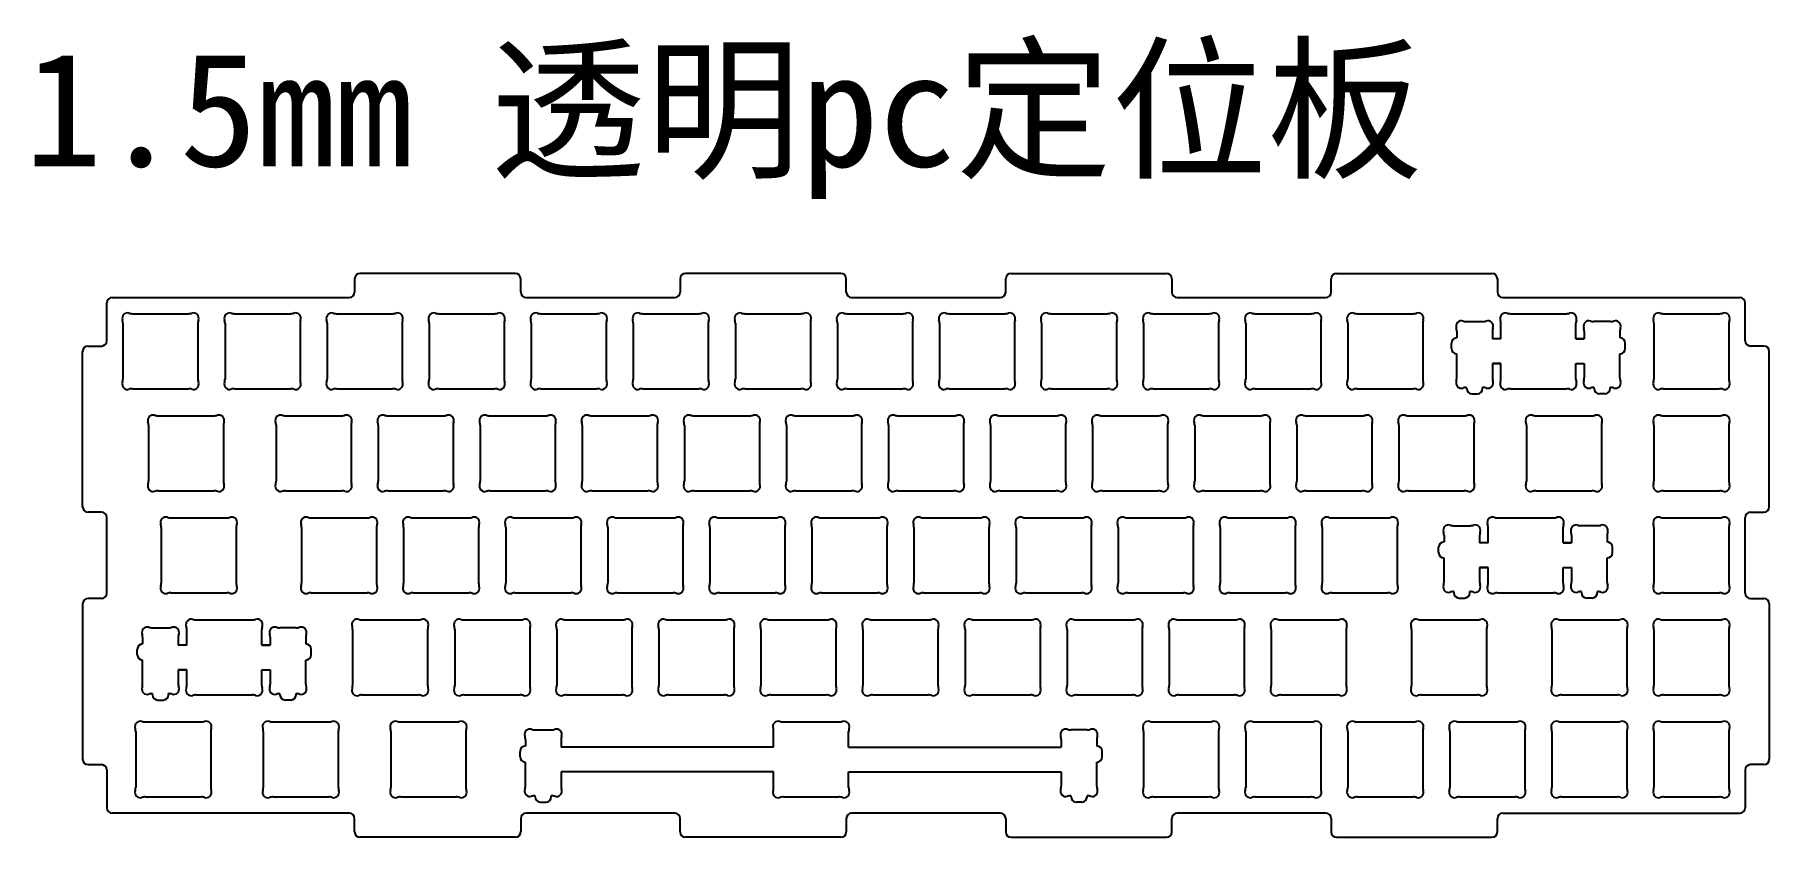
# Model space of a CAD drawing. Extents: x 221 to 545, y 115 to 264.
import ezdxf

# ---------------------------------------------------------------- set-up
doc = ezdxf.new("R2010")
doc.units = 0
doc.header["$MEASUREMENT"] = 0

msp = doc.modelspace()

# ---------------------------------------------------------------- texts
at = {"linetype": 'Continuous', "insert": (219.37, 261.13), "char_height": 21.278, "width": 322.2784, "attachment_point": 1}
msp.add_mtext('1.5mm {\\fSimSun|b0|i0|c134|p2;透明}pc{\\fSimSun|b0|i0|c134|p2;定位板}', dxfattribs=at)

# ---------------------------------------------------------------- blocks, each defined once
blk = doc.blocks.new('layout1')
at = {"linetype": 'Continuous'}
for p, q in [((1053.69, -328.39), (1053.69, -330.89)), ((1083.69, -327.39), (1054.69, -327.39)), ((1084.69, -330.89), (1084.69, -328.39)), ((1114.45, -328.39), (1114.45, -330.89)), ((1144.45, -327.39), (1115.45, -327.39)), ((1145.45, -330.89), (1145.45, -328.39)), ((1175.21, -330.89), (1175.21, -328.39)), ((1176.21, -327.39), (1205.21, -327.39)), ((1206.21, -328.39), (1206.21, -330.89)), ((1235.97, -330.89), (1235.97, -328.39)), ((1236.97, -327.39), (1265.97, -327.39)), ((1266.97, -328.39), (1266.97, -330.89)), ((1007.43, -339.95), (1007.43, -332.89)), ((1008.43, -331.89), (1052.69, -331.89)), ((1085.69, -331.89), (1113.45, -331.89)), ((1146.45, -331.89), (1174.21, -331.89)), ((1207.21, -331.89), (1234.97, -331.89)), ((1267.97, -331.89), (1312.23, -331.89)), ((1313.23, -339.95), (1313.23, -332.89)), ((1002.93, -370.95), (1002.93, -341.95)), ((1003.93, -340.95), (1006.43, -340.95)), ((1316.73, -340.95), (1314.23, -340.95)), ((1317.73, -370.95), (1317.73, -341.95)), ((1006.43, -371.95), (1003.93, -371.95)), ((1314.23, -371.95), (1316.73, -371.95)), ((1007.43, -387.08), (1007.43, -372.95)), ((1313.23, -387.08), (1313.23, -372.95)), ((1006.43, -388.08), (1003.93, -388.08)), ((1314.23, -388.08), (1316.73, -388.08)), ((1002.93, -389.08), (1002.93, -418.08)), ((1317.73, -389.08), (1317.73, -418.08)), ((1003.93, -419.08), (1006.43, -419.08)), ((1007.43, -420.08), (1007.43, -427.14)), ((1313.23, -420.08), (1313.23, -427.14)), ((1316.73, -419.08), (1314.23, -419.08)), ((1052.69, -428.14), (1008.43, -428.14)), ((1053.69, -431.64), (1053.69, -429.14)), ((1084.69, -429.14), (1084.69, -431.64)), ((1113.45, -428.14), (1085.69, -428.14)), ((1114.45, -431.64), (1114.45, -429.14)), ((1145.45, -429.14), (1145.45, -431.64)), ((1174.21, -428.14), (1146.45, -428.14)), ((1175.21, -429.14), (1175.21, -431.64)), ((1206.21, -431.64), (1206.21, -429.14)), ((1234.97, -428.14), (1207.21, -428.14)), ((1235.97, -429.14), (1235.97, -431.64)), ((1266.97, -431.64), (1266.97, -429.14)), ((1267.97, -428.14), (1312.23, -428.14)), ((1083.69, -432.64), (1054.69, -432.64)), ((1144.45, -432.64), (1115.45, -432.64)), ((1176.21, -432.64), (1205.21, -432.64)), ((1236.97, -432.64), (1265.97, -432.64))]:
    blk.add_line(p, q, dxfattribs=at)
for p, q in [((1010.45, -336.69), (1010.45, -347.13)), ((1012.23, -334.91), (1022.67, -334.91)), ((1024.45, -336.69), (1024.45, -347.13)), ((1029.5, -336.69), (1029.5, -347.13)), ((1031.28, -334.91), (1041.72, -334.91)), ((1043.5, -336.69), (1043.5, -347.13)), ((1048.55, -336.69), (1048.55, -347.13)), ((1050.33, -334.91), (1060.77, -334.91)), ((1062.55, -336.69), (1062.55, -347.13)), ((1067.6, -336.69), (1067.6, -347.13)), ((1069.38, -334.91), (1079.82, -334.91)), ((1081.6, -336.69), (1081.6, -347.13)), ((1086.65, -336.69), (1086.65, -347.13)), ((1088.43, -334.91), (1098.87, -334.91)), ((1100.65, -336.69), (1100.65, -347.13)), ((1105.7, -336.69), (1105.7, -347.13)), ((1107.48, -334.91), (1117.92, -334.91)), ((1119.7, -336.69), (1119.7, -347.13)), ((1124.75, -336.69), (1124.75, -347.13)), ((1126.53, -334.91), (1136.97, -334.91)), ((1138.75, -336.69), (1138.75, -347.13)), ((1143.8, -336.69), (1143.8, -347.13)), ((1145.58, -334.91), (1156.02, -334.91)), ((1157.8, -336.69), (1157.8, -347.13)), ((1162.85, -336.69), (1162.85, -347.13)), ((1164.63, -334.91), (1175.07, -334.91)), ((1176.85, -336.69), (1176.85, -347.13)), ((1181.9, -336.69), (1181.9, -347.13)), ((1183.68, -334.91), (1194.12, -334.91)), ((1195.9, -336.69), (1195.9, -347.13)), ((1200.95, -336.69), (1200.95, -347.13)), ((1202.73, -334.91), (1213.17, -334.91)), ((1214.95, -336.69), (1214.95, -347.13)), ((1220, -336.69), (1220, -347.13)), ((1221.78, -334.91), (1232.22, -334.91)), ((1234, -336.69), (1234, -347.13)), ((1239.05, -336.69), (1239.05, -347.13)), ((1240.83, -334.91), (1251.27, -334.91)), ((1253.05, -336.69), (1253.05, -347.13)), ((1261.18, -336.38), (1264.27, -336.38)), ((1267.63, -339.61), (1267.63, -336.69)), ((1269.41, -334.91), (1279.85, -334.91)), ((1281.63, -339.61), (1281.63, -336.69)), ((1288.07, -336.38), (1284.98, -336.38)), ((1296.2, -336.69), (1296.2, -347.13)), ((1296.2, -336.69), (1296.2, -347.13)), ((1297.98, -334.91), (1308.42, -334.91)), ((1297.98, -334.91), (1308.42, -334.91)), ((1310.2, -336.69), (1310.2, -347.13)), ((1310.2, -336.69), (1310.2, -347.13)), ((1259.4, -338.16), (1259.4, -339.41)), ((1266.05, -338.16), (1266.05, -339.61)), ((1267.63, -339.61), (1266.05, -339.61)), ((1281.63, -339.61), (1283.2, -339.61)), ((1283.2, -338.16), (1283.2, -339.61)), ((1289.85, -338.16), (1289.85, -339.41)), ((1258.4, -341.41), (1258.4, -340.41)), ((1259.4, -346.9), (1259.4, -342.41)), ((1289.85, -346.9), (1289.85, -342.41)), ((1290.85, -341.41), (1290.85, -340.41)), ((1267.63, -344.21), (1266.05, -344.21)), ((1266.05, -344.21), (1266.05, -346.9)), ((1267.63, -347.13), (1267.63, -344.21)), ((1281.63, -344.21), (1283.2, -344.21)), ((1281.63, -347.13), (1281.63, -344.21)), ((1283.2, -344.21), (1283.2, -346.9)), ((1012.23, -348.91), (1022.67, -348.91)), ((1031.28, -348.91), (1041.72, -348.91)), ((1050.33, -348.91), (1060.77, -348.91)), ((1069.38, -348.91), (1079.82, -348.91)), ((1088.43, -348.91), (1098.87, -348.91)), ((1107.48, -348.91), (1117.92, -348.91)), ((1126.53, -348.91), (1136.97, -348.91)), ((1145.58, -348.91), (1156.02, -348.91)), ((1164.63, -348.91), (1175.07, -348.91)), ((1183.68, -348.91), (1194.12, -348.91)), ((1202.73, -348.91), (1213.17, -348.91)), ((1221.78, -348.91), (1232.22, -348.91)), ((1240.83, -348.91), (1251.27, -348.91)), ((1261.18, -348.68), (1261.23, -348.68)), ((1261.23, -348.88), (1261.23, -348.68)), ((1264.23, -348.88), (1264.23, -348.68)), ((1264.27, -348.68), (1264.23, -348.68)), ((1269.41, -348.91), (1279.85, -348.91)), ((1284.98, -348.68), (1285.03, -348.68)), ((1285.03, -348.88), (1285.03, -348.68)), ((1288.03, -348.88), (1288.03, -348.68)), ((1288.07, -348.68), (1288.03, -348.68)), ((1297.98, -348.91), (1308.42, -348.91)), ((1297.98, -348.91), (1308.42, -348.91)), ((1262.23, -349.88), (1263.23, -349.88)), ((1287.03, -349.88), (1286.03, -349.88)), ((1015.22, -355.74), (1015.22, -366.18)), ((1017, -353.96), (1027.44, -353.96)), ((1029.22, -355.74), (1029.22, -366.18)), ((1039.03, -355.74), (1039.03, -366.18)), ((1040.81, -353.96), (1051.25, -353.96)), ((1053.03, -355.74), (1053.03, -366.18)), ((1058.08, -355.74), (1058.08, -366.18)), ((1059.86, -353.96), (1070.3, -353.96)), ((1072.08, -355.74), (1072.08, -366.18)), ((1077.13, -355.74), (1077.13, -366.18)), ((1078.91, -353.96), (1089.35, -353.96)), ((1091.13, -355.74), (1091.13, -366.18)), ((1096.18, -355.74), (1096.18, -366.18)), ((1097.96, -353.96), (1108.4, -353.96)), ((1110.18, -355.74), (1110.18, -366.18)), ((1115.23, -355.74), (1115.23, -366.18)), ((1117.01, -353.96), (1127.45, -353.96)), ((1129.23, -355.74), (1129.23, -366.18)), ((1134.28, -355.74), (1134.28, -366.18)), ((1136.06, -353.96), (1146.5, -353.96)), ((1148.28, -355.74), (1148.28, -366.18)), ((1153.33, -355.74), (1153.33, -366.18)), ((1155.11, -353.96), (1165.55, -353.96)), ((1167.33, -355.74), (1167.33, -366.18)), ((1172.38, -355.74), (1172.38, -366.18)), ((1174.16, -353.96), (1184.6, -353.96)), ((1186.38, -355.74), (1186.38, -366.18)), ((1191.43, -355.74), (1191.43, -366.18)), ((1193.21, -353.96), (1203.65, -353.96)), ((1205.43, -355.74), (1205.43, -366.18)), ((1210.48, -355.74), (1210.48, -366.18)), ((1212.26, -353.96), (1222.7, -353.96)), ((1224.48, -355.74), (1224.48, -366.18)), ((1229.53, -355.74), (1229.53, -366.18)), ((1231.31, -353.96), (1241.75, -353.96)), ((1243.53, -355.74), (1243.53, -366.18)), ((1248.58, -355.74), (1248.58, -366.18)), ((1248.58, -355.74), (1248.58, -366.18)), ((1250.36, -353.96), (1260.8, -353.96)), ((1250.36, -353.96), (1260.8, -353.96)), ((1262.58, -355.74), (1262.58, -366.18)), ((1262.58, -355.74), (1262.58, -366.18)), ((1272.39, -355.74), (1272.39, -366.18)), ((1272.39, -355.74), (1272.39, -366.18)), ((1274.17, -353.96), (1284.61, -353.96)), ((1274.17, -353.96), (1284.61, -353.96)), ((1286.39, -355.74), (1286.39, -366.18)), ((1286.39, -355.74), (1286.39, -366.18)), ((1296.2, -355.74), (1296.2, -366.18)), ((1296.2, -355.74), (1296.2, -366.18)), ((1297.98, -353.96), (1308.42, -353.96)), ((1297.98, -353.96), (1308.42, -353.96)), ((1310.2, -355.74), (1310.2, -366.18)), ((1310.2, -355.74), (1310.2, -366.18)), ((1017, -367.96), (1027.44, -367.96)), ((1040.81, -367.96), (1051.25, -367.96)), ((1059.86, -367.96), (1070.3, -367.96)), ((1078.91, -367.96), (1089.35, -367.96)), ((1097.96, -367.96), (1108.4, -367.96)), ((1117.01, -367.96), (1127.45, -367.96)), ((1136.06, -367.96), (1146.5, -367.96)), ((1155.11, -367.96), (1165.55, -367.96)), ((1174.16, -367.96), (1184.6, -367.96)), ((1193.21, -367.96), (1203.65, -367.96)), ((1212.26, -367.96), (1222.7, -367.96)), ((1231.31, -367.96), (1241.75, -367.96)), ((1250.36, -367.96), (1260.8, -367.96)), ((1250.36, -367.96), (1260.8, -367.96)), ((1274.17, -367.96), (1284.61, -367.96)), ((1274.17, -367.96), (1284.61, -367.96)), ((1297.98, -367.96), (1308.42, -367.96)), ((1297.98, -367.96), (1308.42, -367.96)), ((1017.6, -374.79), (1017.6, -385.23)), ((1019.38, -373.01), (1029.82, -373.01)), ((1031.6, -374.79), (1031.6, -385.23)), ((1043.79, -374.79), (1043.79, -385.23)), ((1045.57, -373.01), (1056.01, -373.01)), ((1057.79, -374.79), (1057.79, -385.23)), ((1062.84, -374.79), (1062.84, -385.23)), ((1064.62, -373.01), (1075.06, -373.01)), ((1076.84, -374.79), (1076.84, -385.23)), ((1081.89, -374.79), (1081.89, -385.23)), ((1083.67, -373.01), (1094.11, -373.01)), ((1095.89, -374.79), (1095.89, -385.23)), ((1100.94, -374.79), (1100.94, -385.23)), ((1102.72, -373.01), (1113.16, -373.01)), ((1114.94, -374.79), (1114.94, -385.23)), ((1119.99, -374.79), (1119.99, -385.23)), ((1121.77, -373.01), (1132.21, -373.01)), ((1133.99, -374.79), (1133.99, -385.23)), ((1139.04, -374.79), (1139.04, -385.23)), ((1140.82, -373.01), (1151.26, -373.01)), ((1153.04, -374.79), (1153.04, -385.23)), ((1158.09, -374.79), (1158.09, -385.23)), ((1159.87, -373.01), (1170.31, -373.01)), ((1172.09, -374.79), (1172.09, -385.23)), ((1177.14, -374.79), (1177.14, -385.23)), ((1178.92, -373.01), (1189.36, -373.01)), ((1191.14, -374.79), (1191.14, -385.23)), ((1196.19, -374.79), (1196.19, -385.23)), ((1197.97, -373.01), (1208.41, -373.01)), ((1210.19, -374.79), (1210.19, -385.23)), ((1215.24, -374.79), (1215.24, -385.23)), ((1217.02, -373.01), (1227.46, -373.01)), ((1229.24, -374.79), (1229.24, -385.23)), ((1234.29, -374.79), (1234.29, -385.23)), ((1236.07, -373.01), (1246.51, -373.01)), ((1248.29, -374.79), (1248.29, -385.23)), ((1258.8, -374.48), (1261.89, -374.48)), ((1265.25, -377.71), (1265.25, -374.79)), ((1267.03, -373.01), (1277.47, -373.01)), ((1279.25, -377.71), (1279.25, -374.79)), ((1285.69, -374.48), (1282.6, -374.48)), ((1296.2, -374.79), (1296.2, -385.23)), ((1297.98, -373.01), (1308.42, -373.01)), ((1310.2, -374.79), (1310.2, -385.23)), ((1256.02, -379.51), (1256.02, -378.51)), ((1257.02, -376.26), (1257.02, -377.51)), ((1263.67, -376.26), (1263.67, -377.71)), ((1265.25, -377.71), (1263.67, -377.71)), ((1279.25, -377.71), (1280.82, -377.71)), ((1280.82, -376.26), (1280.82, -377.71)), ((1287.47, -376.26), (1287.47, -377.51)), ((1288.47, -379.51), (1288.47, -378.51)), ((1257.02, -385), (1257.02, -380.51)), ((1287.47, -385), (1287.47, -380.51)), ((1265.25, -382.31), (1263.67, -382.31)), ((1263.67, -382.31), (1263.67, -385)), ((1265.25, -385.23), (1265.25, -382.31)), ((1279.25, -382.31), (1280.82, -382.31)), ((1279.25, -385.23), (1279.25, -382.31)), ((1280.82, -382.31), (1280.82, -385)), ((1019.38, -387.01), (1029.82, -387.01)), ((1045.57, -387.01), (1056.01, -387.01)), ((1064.62, -387.01), (1075.06, -387.01)), ((1083.67, -387.01), (1094.11, -387.01)), ((1102.72, -387.01), (1113.16, -387.01)), ((1121.77, -387.01), (1132.21, -387.01)), ((1140.82, -387.01), (1151.26, -387.01)), ((1159.87, -387.01), (1170.31, -387.01)), ((1178.92, -387.01), (1189.36, -387.01)), ((1197.97, -387.01), (1208.41, -387.01)), ((1217.02, -387.01), (1227.46, -387.01)), ((1236.07, -387.01), (1246.51, -387.01)), ((1258.8, -386.78), (1258.85, -386.78)), ((1258.85, -386.98), (1258.85, -386.78)), ((1259.85, -387.98), (1260.85, -387.98)), ((1261.85, -386.98), (1261.85, -386.78)), ((1261.89, -386.78), (1261.85, -386.78)), ((1267.03, -387.01), (1277.47, -387.01)), ((1282.6, -386.78), (1282.65, -386.78)), ((1282.65, -386.98), (1282.65, -386.78)), ((1284.65, -387.98), (1283.65, -387.98)), ((1285.65, -386.98), (1285.65, -386.78)), ((1285.69, -386.78), (1285.65, -386.78)), ((1297.98, -387.01), (1308.42, -387.01)), ((1015.91, -393.53), (1019, -393.53)), ((1022.36, -396.76), (1022.36, -393.84)), ((1024.14, -392.06), (1034.58, -392.06)), ((1036.36, -396.76), (1036.36, -393.84)), ((1042.8, -393.53), (1039.71, -393.53)), ((1053.32, -393.84), (1053.32, -404.28)), ((1055.1, -392.06), (1065.54, -392.06)), ((1067.32, -393.84), (1067.32, -404.28)), ((1072.37, -393.84), (1072.37, -404.28)), ((1074.15, -392.06), (1084.59, -392.06)), ((1086.37, -393.84), (1086.37, -404.28)), ((1091.42, -393.84), (1091.42, -404.28)), ((1093.2, -392.06), (1103.64, -392.06)), ((1105.42, -393.84), (1105.42, -404.28)), ((1110.47, -393.84), (1110.47, -404.28)), ((1112.25, -392.06), (1122.69, -392.06)), ((1124.47, -393.84), (1124.47, -404.28)), ((1129.52, -393.84), (1129.52, -404.28)), ((1131.3, -392.06), (1141.74, -392.06)), ((1143.52, -393.84), (1143.52, -404.28)), ((1148.57, -393.84), (1148.57, -404.28)), ((1150.35, -392.06), (1160.79, -392.06)), ((1162.57, -393.84), (1162.57, -404.28)), ((1167.62, -393.84), (1167.62, -404.28)), ((1169.4, -392.06), (1179.84, -392.06)), ((1181.62, -393.84), (1181.62, -404.28)), ((1186.67, -393.84), (1186.67, -404.28)), ((1188.45, -392.06), (1198.89, -392.06)), ((1200.67, -393.84), (1200.67, -404.28)), ((1205.72, -393.84), (1205.72, -404.28)), ((1207.5, -392.06), (1217.94, -392.06)), ((1219.72, -393.84), (1219.72, -404.28)), ((1224.77, -393.84), (1224.77, -404.28)), ((1226.55, -392.06), (1236.99, -392.06)), ((1238.77, -393.84), (1238.77, -404.28)), ((1250.96, -393.84), (1250.96, -404.28)), ((1252.74, -392.06), (1263.18, -392.06)), ((1264.96, -393.84), (1264.96, -404.28)), ((1277.15, -393.84), (1277.15, -404.28)), ((1278.93, -392.06), (1289.37, -392.06)), ((1291.15, -393.84), (1291.15, -404.28)), ((1296.2, -393.84), (1296.2, -404.28)), ((1297.98, -392.06), (1308.42, -392.06)), ((1310.2, -393.84), (1310.2, -404.28)), ((1013.13, -398.56), (1013.13, -397.56)), ((1014.13, -395.31), (1014.13, -396.56)), ((1020.78, -395.31), (1020.78, -396.76)), ((1022.36, -396.76), (1020.78, -396.76)), ((1036.36, -396.76), (1037.93, -396.76)), ((1037.93, -395.31), (1037.93, -396.76)), ((1044.58, -395.31), (1044.58, -396.56)), ((1045.58, -398.56), (1045.58, -397.56)), ((1014.13, -404.05), (1014.13, -399.56)), ((1022.36, -401.36), (1020.78, -401.36)), ((1020.78, -401.36), (1020.78, -404.05)), ((1022.36, -404.28), (1022.36, -401.36)), ((1036.36, -401.36), (1037.93, -401.36)), ((1036.36, -404.28), (1036.36, -401.36)), ((1037.93, -401.36), (1037.93, -404.05)), ((1044.58, -404.05), (1044.58, -399.56)), ((1015.91, -405.83), (1015.96, -405.83)), ((1015.96, -406.03), (1015.96, -405.83)), ((1016.96, -407.03), (1017.96, -407.03)), ((1018.96, -406.03), (1018.96, -405.83)), ((1019, -405.83), (1018.96, -405.83)), ((1024.14, -406.06), (1034.58, -406.06)), ((1039.71, -405.83), (1039.76, -405.83)), ((1039.76, -406.03), (1039.76, -405.83)), ((1041.76, -407.03), (1040.76, -407.03)), ((1042.76, -406.03), (1042.76, -405.83)), ((1042.8, -405.83), (1042.76, -405.83)), ((1055.1, -406.06), (1065.54, -406.06)), ((1074.15, -406.06), (1084.59, -406.06)), ((1093.2, -406.06), (1103.64, -406.06)), ((1112.25, -406.06), (1122.69, -406.06)), ((1131.3, -406.06), (1141.74, -406.06)), ((1150.35, -406.06), (1160.79, -406.06)), ((1169.4, -406.06), (1179.84, -406.06)), ((1188.45, -406.06), (1198.89, -406.06)), ((1207.5, -406.06), (1217.94, -406.06)), ((1226.55, -406.06), (1236.99, -406.06)), ((1252.74, -406.06), (1263.18, -406.06)), ((1278.93, -406.06), (1289.37, -406.06)), ((1297.98, -406.06), (1308.42, -406.06)), ((1014.61, -411.11), (1025.06, -411.11)), ((1038.43, -411.11), (1048.87, -411.11)), ((1062.24, -411.11), (1072.68, -411.11)), ((1133.68, -411.11), (1144.12, -411.11)), ((1202.73, -411.11), (1213.17, -411.11)), ((1221.78, -411.11), (1232.22, -411.11)), ((1240.83, -411.11), (1251.27, -411.11)), ((1259.88, -411.11), (1270.32, -411.11)), ((1278.93, -411.11), (1289.37, -411.11)), ((1297.98, -411.11), (1308.42, -411.11)), ((1012.83, -412.89), (1012.83, -423.33)), ((1026.83, -412.89), (1026.83, -423.33)), ((1036.65, -412.89), (1036.65, -423.33)), ((1050.65, -412.89), (1050.65, -423.33)), ((1060.46, -412.89), (1060.46, -423.33)), ((1074.46, -412.89), (1074.46, -423.33)), ((1085.57, -414.36), (1085.57, -415.61)), ((1087.35, -412.58), (1090.44, -412.58)), ((1092.22, -414.36), (1092.22, -415.81)), ((1131.9, -415.81), (1131.9, -412.89)), ((1145.9, -415.81), (1145.9, -412.89)), ((1185.57, -414.36), (1185.57, -415.81)), ((1190.44, -412.58), (1187.35, -412.58)), ((1192.22, -414.36), (1192.22, -415.61)), ((1200.95, -412.89), (1200.95, -423.33)), ((1214.95, -412.89), (1214.95, -423.33)), ((1220, -412.89), (1220, -423.33)), ((1234, -412.89), (1234, -423.33)), ((1239.05, -412.89), (1239.05, -423.33)), ((1253.05, -412.89), (1253.05, -423.33)), ((1258.1, -412.89), (1258.1, -423.33)), ((1272.1, -412.89), (1272.1, -423.33)), ((1277.15, -412.89), (1277.15, -423.33)), ((1291.15, -412.89), (1291.15, -423.33)), ((1296.2, -412.89), (1296.2, -423.33)), ((1310.2, -412.89), (1310.2, -423.33)), ((1084.57, -417.61), (1084.57, -416.61)), ((1131.9, -415.81), (1092.22, -415.81)), ((1145.9, -415.81), (1185.57, -415.81)), ((1193.22, -417.61), (1193.22, -416.61)), ((1085.57, -423.1), (1085.57, -418.61)), ((1131.9, -420.41), (1092.22, -420.41)), ((1092.22, -420.41), (1092.22, -423.1)), ((1131.9, -423.33), (1131.9, -420.41)), ((1145.9, -420.41), (1185.57, -420.41)), ((1145.9, -423.33), (1145.9, -420.41)), ((1185.57, -420.41), (1185.57, -423.1)), ((1192.22, -423.1), (1192.22, -418.61)), ((1014.61, -425.11), (1025.06, -425.11)), ((1038.43, -425.11), (1048.87, -425.11)), ((1062.24, -425.11), (1072.68, -425.11)), ((1087.35, -424.88), (1087.4, -424.88)), ((1087.4, -425.08), (1087.4, -424.88)), ((1088.4, -426.08), (1089.4, -426.08)), ((1090.4, -425.08), (1090.4, -424.88)), ((1090.44, -424.88), (1090.4, -424.88)), ((1133.68, -425.11), (1144.12, -425.11)), ((1187.35, -424.88), (1187.4, -424.88)), ((1187.4, -425.08), (1187.4, -424.88)), ((1189.4, -426.08), (1188.4, -426.08)), ((1190.4, -425.08), (1190.4, -424.88)), ((1190.44, -424.88), (1190.4, -424.88)), ((1202.73, -425.11), (1213.17, -425.11)), ((1221.78, -425.11), (1232.22, -425.11)), ((1240.83, -425.11), (1251.27, -425.11)), ((1259.88, -425.11), (1270.32, -425.11)), ((1278.93, -425.11), (1289.37, -425.11)), ((1297.98, -425.11), (1308.42, -425.11))]:
    blk.add_line(p, q)
at = {"color": 0}
for p, q in [((1267.63, -339.61), (1266.1, -339.61)), ((1283.15, -339.61), (1281.63, -339.61)), ((1266.1, -344.21), (1267.63, -344.21)), ((1281.63, -344.21), (1283.15, -344.21)), ((1265.25, -377.71), (1263.72, -377.71)), ((1280.77, -377.71), (1279.25, -377.71)), ((1263.72, -382.31), (1265.25, -382.31)), ((1279.25, -382.31), (1280.77, -382.31)), ((1022.36, -396.76), (1020.83, -396.76)), ((1037.88, -396.76), (1036.36, -396.76)), ((1020.83, -401.36), (1022.36, -401.36)), ((1036.36, -401.36), (1037.88, -401.36))]:
    blk.add_line(p, q, dxfattribs=at)
at = {"linetype": 'Continuous'}
for centre, start, end in [((1054.69, -328.39), 90, 180), ((1083.69, -328.39), 0, 90), ((1115.45, -328.39), 90, 180), ((1144.45, -328.39), 0, 90), ((1176.21, -328.39), 90, 180), ((1205.21, -328.39), 0, 90), ((1236.97, -328.39), 90, 180), ((1265.97, -328.39), 0, 90), ((1052.69, -330.89), 270, 0), ((1085.69, -330.89), 180, 270), ((1113.45, -330.89), 270, 0), ((1146.45, -330.89), 180, 270), ((1174.21, -330.89), 270, 0), ((1207.21, -330.89), 180, 270), ((1234.97, -330.89), 270, 0), ((1267.97, -330.89), 180, 270), ((1003.93, -341.95), 90, 180), ((1006.43, -339.95), 270, 0), ((1314.23, -339.95), 180, 270), ((1316.73, -341.95), 0, 90), ((1003.93, -370.95), 180, 270), ((1006.43, -372.95), 0, 90), ((1314.23, -372.95), 90, 180), ((1316.73, -370.95), 270, 0), ((1003.93, -389.08), 90, 180), ((1006.43, -387.08), 270, 0), ((1314.23, -387.08), 180, 270), ((1316.73, -389.08), 0, 90), ((1003.93, -418.08), 180, 270), ((1006.43, -420.08), 0, 90), ((1314.23, -420.08), 90, 180), ((1316.73, -418.08), 270, 0), ((1008.43, -427.14), 180, 270), ((1052.69, -429.14), 0, 90), ((1085.69, -429.14), 90, 180), ((1113.45, -429.14), 0, 90), ((1146.45, -429.14), 90, 180), ((1174.21, -429.14), 0, 90), ((1207.21, -429.14), 90, 180), ((1234.97, -429.14), 0, 90), ((1267.97, -429.14), 90, 180), ((1054.69, -431.64), 180, 270), ((1083.69, -431.64), 270, 0), ((1115.45, -431.64), 180, 270), ((1144.45, -431.64), 270, 0), ((1176.21, -431.64), 180, 270), ((1205.21, -431.64), 270, 0), ((1236.97, -431.64), 180, 270), ((1265.97, -431.64), 270, 0)]:
    blk.add_arc(centre, 1, start, end, dxfattribs=at)
at = {"color": 0}
for centre, start, end in [((1008.43, -332.89), 90, 180), ((1312.23, -332.89), 0, 90), ((1008.43, -427.14), 180, 270), ((1312.23, -427.14), 270, 0)]:
    blk.add_arc(centre, 1, start, end, dxfattribs=at)
for centre, radius, start, end in [((1011.31, -335.77), 1, 72.0237, 197.9763), ((1008.45, -336.69), 2, 0, 17.9763), ((1012.23, -332.91), 2, 252.0237, 270), ((1022.67, -332.91), 2, 270, 287.9763), ((1023.6, -335.77), 1, 342.0237, 107.9763), ((1026.45, -336.69), 2, 162.0237, 180), ((1030.36, -335.77), 1, 72.0237, 197.9763), ((1027.5, -336.69), 2, 0, 17.9763), ((1031.28, -332.91), 2, 252.0237, 270), ((1041.72, -332.91), 2, 270, 287.9763), ((1042.65, -335.77), 1, 342.0237, 107.9763), ((1045.5, -336.69), 2, 162.0237, 180), ((1049.41, -335.77), 1, 72.0237, 197.9763), ((1046.55, -336.69), 2, 0, 17.9763), ((1050.33, -332.91), 2, 252.0237, 270), ((1060.77, -332.91), 2, 270, 287.9763), ((1061.7, -335.77), 1, 342.0237, 107.9763), ((1064.55, -336.69), 2, 162.0237, 180), ((1068.46, -335.77), 1, 72.0237, 197.9763), ((1065.6, -336.69), 2, 0, 17.9763), ((1069.38, -332.91), 2, 252.0237, 270), ((1079.82, -332.91), 2, 270, 287.9763), ((1080.75, -335.77), 1, 342.0237, 107.9763), ((1083.6, -336.69), 2, 162.0237, 180), ((1087.51, -335.77), 1, 72.0237, 197.9763), ((1084.65, -336.69), 2, 0, 17.9763), ((1088.43, -332.91), 2, 252.0237, 270), ((1098.87, -332.91), 2, 270, 287.9763), ((1099.8, -335.77), 1, 342.0237, 107.9763), ((1102.65, -336.69), 2, 162.0237, 180), ((1106.56, -335.77), 1, 72.0237, 197.9763), ((1103.7, -336.69), 2, 0, 17.9763), ((1107.48, -332.91), 2, 252.0237, 270), ((1117.92, -332.91), 2, 270, 287.9763), ((1118.85, -335.77), 1, 342.0237, 107.9763), ((1121.7, -336.69), 2, 162.0237, 180), ((1125.61, -335.77), 1, 72.0237, 197.9763), ((1122.75, -336.69), 2, 0, 17.9763), ((1126.53, -332.91), 2, 252.0237, 270), ((1136.97, -332.91), 2, 270, 287.9763), ((1137.9, -335.77), 1, 342.0237, 107.9763), ((1140.75, -336.69), 2, 162.0237, 180), ((1144.66, -335.77), 1, 72.0237, 197.9763), ((1141.8, -336.69), 2, 0, 17.9763), ((1145.58, -332.91), 2, 252.0237, 270), ((1156.02, -332.91), 2, 270, 287.9763), ((1156.95, -335.77), 1, 342.0237, 107.9763), ((1159.8, -336.69), 2, 162.0237, 180), ((1163.71, -335.77), 1, 72.0237, 197.9763), ((1160.85, -336.69), 2, 0, 17.9763), ((1164.63, -332.91), 2, 252.0237, 270), ((1175.07, -332.91), 2, 270, 287.9763), ((1176, -335.77), 1, 342.0237, 107.9763), ((1178.85, -336.69), 2, 162.0237, 180), ((1182.76, -335.77), 1, 72.0237, 197.9763), ((1179.9, -336.69), 2, 0, 17.9763), ((1183.68, -332.91), 2, 252.0237, 270), ((1194.12, -332.91), 2, 270, 287.9763), ((1195.05, -335.77), 1, 342.0237, 107.9763), ((1197.9, -336.69), 2, 162.0237, 180), ((1201.81, -335.77), 1, 72.0237, 197.9763), ((1198.95, -336.69), 2, 0, 17.9763), ((1202.73, -332.91), 2, 252.0237, 270), ((1213.17, -332.91), 2, 270, 287.9763), ((1214.1, -335.77), 1, 342.0237, 107.9763), ((1216.95, -336.69), 2, 162.0237, 180), ((1220.86, -335.77), 1, 72.0237, 197.9763), ((1218, -336.69), 2, 0, 17.9763), ((1221.78, -332.91), 2, 252.0237, 270), ((1232.22, -332.91), 2, 270, 287.9763), ((1233.15, -335.77), 1, 342.0237, 107.9763), ((1236, -336.69), 2, 162.0237, 180), ((1239.91, -335.77), 1, 72.0237, 197.9763), ((1237.05, -336.69), 2, 0, 17.9763), ((1240.83, -332.91), 2, 252.0237, 270), ((1251.27, -332.91), 2, 270, 287.9763), ((1252.2, -335.77), 1, 342.0237, 107.9763), ((1255.05, -336.69), 2, 162.0237, 180), ((1260.26, -337.24), 1, 72.0237, 197.9763), ((1261.18, -334.38), 2, 252.0237, 270), ((1264.27, -334.38), 2, 270, 287.9763), ((1265.2, -337.24), 1, 342.0237, 107.9763), ((1268.48, -335.77), 1, 72.0237, 197.9763), ((1265.63, -336.69), 2, 0, 17.9763), ((1269.41, -332.91), 2, 252.0237, 270), ((1279.85, -332.91), 2, 270, 287.9763), ((1280.77, -335.77), 1, 342.0237, 107.9763), ((1283.63, -336.69), 2, 162.0237, 180), ((1284.06, -337.24), 1, 72.0237, 197.9763), ((1284.98, -334.38), 2, 252.0237, 270), ((1288.07, -334.38), 2, 270, 287.9763), ((1289, -337.24), 1, 342.0237, 107.9763), ((1297.06, -335.77), 1, 72.0237, 197.9763), ((1297.06, -335.77), 1, 72.0237, 197.9763), ((1294.2, -336.69), 2, 0, 17.9763), ((1294.2, -336.69), 2, 0, 17.9763), ((1297.98, -332.91), 2, 252.0237, 270), ((1297.98, -332.91), 2, 252.0237, 270), ((1308.42, -332.91), 2, 270, 287.9763), ((1308.42, -332.91), 2, 270, 287.9763), ((1309.35, -335.77), 1, 342.0237, 107.9763), ((1309.35, -335.77), 1, 342.0237, 107.9763), ((1312.2, -336.69), 2, 162.0237, 180), ((1312.2, -336.69), 2, 162.0237, 180), ((1259.4, -340.41), 1, 90, 180), ((1257.4, -338.16), 2, 0, 17.9763), ((1268.05, -338.16), 2, 162.0237, 180), ((1281.2, -338.16), 2, 0, 17.9763), ((1291.85, -338.16), 2, 162.0237, 180), ((1289.85, -340.41), 1, 0, 90), ((1259.4, -341.41), 1, 180, 270), ((1289.85, -341.41), 1, 270, 0), ((1011.31, -348.06), 1, 162.0237, 287.9763), ((1008.45, -347.13), 2, 342.0237, 0), ((1012.23, -350.91), 2, 90, 107.9763), ((1022.67, -350.91), 2, 72.0237, 90), ((1023.6, -348.06), 1, 252.0237, 17.9763), ((1026.45, -347.13), 2, 180, 197.9763), ((1030.36, -348.06), 1, 162.0237, 287.9763), ((1027.5, -347.13), 2, 342.0237, 0), ((1031.28, -350.91), 2, 90, 107.9763), ((1041.72, -350.91), 2, 72.0237, 90), ((1042.65, -348.06), 1, 252.0237, 17.9763), ((1045.5, -347.13), 2, 180, 197.9763), ((1049.41, -348.06), 1, 162.0237, 287.9763), ((1046.55, -347.13), 2, 342.0237, 0), ((1050.33, -350.91), 2, 90, 107.9763), ((1060.77, -350.91), 2, 72.0237, 90), ((1061.7, -348.06), 1, 252.0237, 17.9763), ((1064.55, -347.13), 2, 180, 197.9763), ((1068.46, -348.06), 1, 162.0237, 287.9763), ((1065.6, -347.13), 2, 342.0237, 0), ((1069.38, -350.91), 2, 90, 107.9763), ((1079.82, -350.91), 2, 72.0237, 90), ((1080.75, -348.06), 1, 252.0237, 17.9763), ((1083.6, -347.13), 2, 180, 197.9763), ((1087.51, -348.06), 1, 162.0237, 287.9763), ((1084.65, -347.13), 2, 342.0237, 0), ((1088.43, -350.91), 2, 90, 107.9763), ((1098.87, -350.91), 2, 72.0237, 90), ((1099.8, -348.06), 1, 252.0237, 17.9763), ((1102.65, -347.13), 2, 180, 197.9763), ((1106.56, -348.06), 1, 162.0237, 287.9763), ((1103.7, -347.13), 2, 342.0237, 0), ((1107.48, -350.91), 2, 90, 107.9763), ((1117.92, -350.91), 2, 72.0237, 90), ((1118.85, -348.06), 1, 252.0237, 17.9763), ((1121.7, -347.13), 2, 180, 197.9763), ((1125.61, -348.06), 1, 162.0237, 287.9763), ((1122.75, -347.13), 2, 342.0237, 0), ((1126.53, -350.91), 2, 90, 107.9763), ((1136.97, -350.91), 2, 72.0237, 90), ((1137.9, -348.06), 1, 252.0237, 17.9763), ((1140.75, -347.13), 2, 180, 197.9763), ((1144.66, -348.06), 1, 162.0237, 287.9763), ((1141.8, -347.13), 2, 342.0237, 0), ((1145.58, -350.91), 2, 90, 107.9763), ((1156.02, -350.91), 2, 72.0237, 90), ((1156.95, -348.06), 1, 252.0237, 17.9763), ((1159.8, -347.13), 2, 180, 197.9763), ((1163.71, -348.06), 1, 162.0237, 287.9763), ((1160.85, -347.13), 2, 342.0237, 0), ((1164.63, -350.91), 2, 90, 107.9763), ((1175.07, -350.91), 2, 72.0237, 90), ((1176, -348.06), 1, 252.0237, 17.9763), ((1178.85, -347.13), 2, 180, 197.9763), ((1182.76, -348.06), 1, 162.0237, 287.9763), ((1179.9, -347.13), 2, 342.0237, 0), ((1183.68, -350.91), 2, 90, 107.9763), ((1194.12, -350.91), 2, 72.0237, 90), ((1195.05, -348.06), 1, 252.0237, 17.9763), ((1197.9, -347.13), 2, 180, 197.9763), ((1201.81, -348.06), 1, 162.0237, 287.9763), ((1198.95, -347.13), 2, 342.0237, 0), ((1202.73, -350.91), 2, 90, 107.9763), ((1213.17, -350.91), 2, 72.0237, 90), ((1214.1, -348.06), 1, 252.0237, 17.9763), ((1216.95, -347.13), 2, 180, 197.9763), ((1220.86, -348.06), 1, 162.0237, 287.9763), ((1218, -347.13), 2, 342.0237, 0), ((1221.78, -350.91), 2, 90, 107.9763), ((1232.22, -350.91), 2, 72.0237, 90), ((1233.15, -348.06), 1, 252.0237, 17.9763), ((1236, -347.13), 2, 180, 197.9763), ((1239.91, -348.06), 1, 162.0237, 287.9763), ((1237.05, -347.13), 2, 342.0237, 0), ((1240.83, -350.91), 2, 90, 107.9763), ((1251.27, -350.91), 2, 72.0237, 90), ((1252.2, -348.06), 1, 252.0237, 17.9763), ((1255.05, -347.13), 2, 180, 197.9763), ((1260.26, -347.83), 1, 162.0237, 287.9763), ((1257.4, -346.9), 2, 342.0237, 0), ((1261.18, -350.68), 2, 90, 107.9763), ((1262.23, -348.88), 1, 180, 270), ((1263.23, -348.88), 1, 270, 0), ((1264.27, -350.68), 2, 72.0237, 90), ((1265.2, -347.83), 1, 252.0237, 17.9763), ((1268.05, -346.9), 2, 180, 197.9763), ((1268.48, -348.06), 1, 162.0237, 287.9763), ((1265.63, -347.13), 2, 342.0237, 0), ((1269.41, -350.91), 2, 90, 107.9763), ((1279.85, -350.91), 2, 72.0237, 90), ((1280.77, -348.06), 1, 252.0237, 17.9763), ((1283.63, -347.13), 2, 180, 197.9763), ((1284.06, -347.83), 1, 162.0237, 287.9763), ((1281.2, -346.9), 2, 342.0237, 0), ((1284.98, -350.68), 2, 90, 107.9763), ((1286.03, -348.88), 1, 180, 270), ((1287.03, -348.88), 1, 270, 0), ((1288.07, -350.68), 2, 72.0237, 90), ((1289, -347.83), 1, 252.0237, 17.9763), ((1291.85, -346.9), 2, 180, 197.9763), ((1297.06, -348.06), 1, 162.0237, 287.9763), ((1297.06, -348.06), 1, 162.0237, 287.9763), ((1294.2, -347.13), 2, 342.0237, 0), ((1294.2, -347.13), 2, 342.0237, 0), ((1297.98, -350.91), 2, 90, 107.9763), ((1297.98, -350.91), 2, 90, 107.9763), ((1308.42, -350.91), 2, 72.0237, 90), ((1308.42, -350.91), 2, 72.0237, 90), ((1309.35, -348.06), 1, 252.0237, 17.9763), ((1309.35, -348.06), 1, 252.0237, 17.9763), ((1312.2, -347.13), 2, 180, 197.9763), ((1312.2, -347.13), 2, 180, 197.9763), ((1016.07, -354.82), 1, 72.0237, 197.9763), ((1013.22, -355.74), 2, 0, 17.9763), ((1017, -351.96), 2, 252.0237, 270), ((1027.44, -351.96), 2, 270, 287.9763), ((1028.36, -354.82), 1, 342.0237, 107.9763), ((1031.22, -355.74), 2, 162.0237, 180), ((1039.88, -354.82), 1, 72.0237, 197.9763), ((1037.03, -355.74), 2, 0, 17.9763), ((1040.81, -351.96), 2, 252.0237, 270), ((1051.25, -351.96), 2, 270, 287.9763), ((1052.17, -354.82), 1, 342.0237, 107.9763), ((1055.03, -355.74), 2, 162.0237, 180), ((1058.93, -354.82), 1, 72.0237, 197.9763), ((1056.08, -355.74), 2, 0, 17.9763), ((1059.86, -351.96), 2, 252.0237, 270), ((1070.3, -351.96), 2, 270, 287.9763), ((1071.22, -354.82), 1, 342.0237, 107.9763), ((1074.08, -355.74), 2, 162.0237, 180), ((1077.98, -354.82), 1, 72.0237, 197.9763), ((1075.13, -355.74), 2, 0, 17.9763), ((1078.91, -351.96), 2, 252.0237, 270), ((1089.35, -351.96), 2, 270, 287.9763), ((1090.27, -354.82), 1, 342.0237, 107.9763), ((1093.13, -355.74), 2, 162.0237, 180), ((1097.03, -354.82), 1, 72.0237, 197.9763), ((1094.18, -355.74), 2, 0, 17.9763), ((1097.96, -351.96), 2, 252.0237, 270), ((1108.4, -351.96), 2, 270, 287.9763), ((1109.32, -354.82), 1, 342.0237, 107.9763), ((1112.18, -355.74), 2, 162.0237, 180), ((1116.08, -354.82), 1, 72.0237, 197.9763), ((1113.23, -355.74), 2, 0, 17.9763), ((1117.01, -351.96), 2, 252.0237, 270), ((1127.45, -351.96), 2, 270, 287.9763), ((1128.38, -354.82), 1, 342.0237, 107.9763), ((1131.23, -355.74), 2, 162.0237, 180), ((1135.13, -354.82), 1, 72.0237, 197.9763), ((1132.28, -355.74), 2, 0, 17.9763), ((1136.06, -351.96), 2, 252.0237, 270), ((1146.5, -351.96), 2, 270, 287.9763), ((1147.43, -354.82), 1, 342.0237, 107.9763), ((1150.28, -355.74), 2, 162.0237, 180), ((1154.18, -354.82), 1, 72.0237, 197.9763), ((1151.33, -355.74), 2, 0, 17.9763), ((1155.11, -351.96), 2, 252.0237, 270), ((1165.55, -351.96), 2, 270, 287.9763), ((1166.48, -354.82), 1, 342.0237, 107.9763), ((1169.33, -355.74), 2, 162.0237, 180), ((1173.23, -354.82), 1, 72.0237, 197.9763), ((1170.38, -355.74), 2, 0, 17.9763), ((1174.16, -351.96), 2, 252.0237, 270), ((1184.6, -351.96), 2, 270, 287.9763), ((1185.53, -354.82), 1, 342.0237, 107.9763), ((1188.38, -355.74), 2, 162.0237, 180), ((1192.28, -354.82), 1, 72.0237, 197.9763), ((1189.43, -355.74), 2, 0, 17.9763), ((1193.21, -351.96), 2, 252.0237, 270), ((1203.65, -351.96), 2, 270, 287.9763), ((1204.58, -354.82), 1, 342.0237, 107.9763), ((1207.43, -355.74), 2, 162.0237, 180), ((1211.33, -354.82), 1, 72.0237, 197.9763), ((1208.48, -355.74), 2, 0, 17.9763), ((1212.26, -351.96), 2, 252.0237, 270), ((1222.7, -351.96), 2, 270, 287.9763), ((1223.63, -354.82), 1, 342.0237, 107.9763), ((1226.48, -355.74), 2, 162.0237, 180), ((1230.38, -354.82), 1, 72.0237, 197.9763), ((1227.53, -355.74), 2, 0, 17.9763), ((1231.31, -351.96), 2, 252.0237, 270), ((1241.75, -351.96), 2, 270, 287.9763), ((1242.68, -354.82), 1, 342.0237, 107.9763), ((1245.53, -355.74), 2, 162.0237, 180), ((1249.43, -354.82), 1, 72.0237, 197.9763), ((1249.43, -354.82), 1, 72.0237, 197.9763), ((1246.58, -355.74), 2, 0, 17.9763), ((1246.58, -355.74), 2, 0, 17.9763), ((1250.36, -351.96), 2, 252.0237, 270), ((1250.36, -351.96), 2, 252.0237, 270), ((1260.8, -351.96), 2, 270, 287.9763), ((1260.8, -351.96), 2, 270, 287.9763), ((1261.73, -354.82), 1, 342.0237, 107.9763), ((1261.73, -354.82), 1, 342.0237, 107.9763), ((1264.58, -355.74), 2, 162.0237, 180), ((1264.58, -355.74), 2, 162.0237, 180), ((1273.24, -354.82), 1, 72.0237, 197.9763), ((1273.24, -354.82), 1, 72.0237, 197.9763), ((1270.39, -355.74), 2, 0, 17.9763), ((1270.39, -355.74), 2, 0, 17.9763), ((1274.17, -351.96), 2, 252.0237, 270), ((1274.17, -351.96), 2, 252.0237, 270), ((1284.61, -351.96), 2, 270, 287.9763), ((1284.61, -351.96), 2, 270, 287.9763), ((1285.54, -354.82), 1, 342.0237, 107.9763), ((1285.54, -354.82), 1, 342.0237, 107.9763), ((1288.39, -355.74), 2, 162.0237, 180), ((1288.39, -355.74), 2, 162.0237, 180), ((1297.06, -354.82), 1, 72.0237, 197.9763), ((1297.06, -354.82), 1, 72.0237, 197.9763), ((1294.2, -355.74), 2, 0, 17.9763), ((1294.2, -355.74), 2, 0, 17.9763), ((1297.98, -351.96), 2, 252.0237, 270), ((1297.98, -351.96), 2, 252.0237, 270), ((1308.42, -351.96), 2, 270, 287.9763), ((1308.42, -351.96), 2, 270, 287.9763), ((1309.35, -354.82), 1, 342.0237, 107.9763), ((1309.35, -354.82), 1, 342.0237, 107.9763), ((1312.2, -355.74), 2, 162.0237, 180), ((1312.2, -355.74), 2, 162.0237, 180), ((1016.07, -367.11), 1, 162.0237, 287.9763), ((1013.22, -366.18), 2, 342.0237, 0), ((1017, -369.96), 2, 90, 107.9763), ((1027.44, -369.96), 2, 72.0237, 90), ((1028.36, -367.11), 1, 252.0237, 17.9763), ((1031.22, -366.18), 2, 180, 197.9763), ((1039.88, -367.11), 1, 162.0237, 287.9763), ((1037.03, -366.18), 2, 342.0237, 0), ((1040.81, -369.96), 2, 90, 107.9763), ((1051.25, -369.96), 2, 72.0237, 90), ((1052.17, -367.11), 1, 252.0237, 17.9763), ((1055.03, -366.18), 2, 180, 197.9763), ((1058.93, -367.11), 1, 162.0237, 287.9763), ((1056.08, -366.18), 2, 342.0237, 0), ((1059.86, -369.96), 2, 90, 107.9763), ((1070.3, -369.96), 2, 72.0237, 90), ((1071.22, -367.11), 1, 252.0237, 17.9763), ((1074.08, -366.18), 2, 180, 197.9763), ((1077.98, -367.11), 1, 162.0237, 287.9763), ((1075.13, -366.18), 2, 342.0237, 0), ((1078.91, -369.96), 2, 90, 107.9763), ((1089.35, -369.96), 2, 72.0237, 90), ((1090.27, -367.11), 1, 252.0237, 17.9763), ((1093.13, -366.18), 2, 180, 197.9763), ((1097.03, -367.11), 1, 162.0237, 287.9763), ((1094.18, -366.18), 2, 342.0237, 0), ((1097.96, -369.96), 2, 90, 107.9763), ((1108.4, -369.96), 2, 72.0237, 90), ((1109.32, -367.11), 1, 252.0237, 17.9763), ((1112.18, -366.18), 2, 180, 197.9763), ((1116.08, -367.11), 1, 162.0237, 287.9763), ((1113.23, -366.18), 2, 342.0237, 0), ((1117.01, -369.96), 2, 90, 107.9763), ((1127.45, -369.96), 2, 72.0237, 90), ((1128.38, -367.11), 1, 252.0237, 17.9763), ((1131.23, -366.18), 2, 180, 197.9763), ((1135.13, -367.11), 1, 162.0237, 287.9763), ((1132.28, -366.18), 2, 342.0237, 0), ((1136.06, -369.96), 2, 90, 107.9763), ((1146.5, -369.96), 2, 72.0237, 90), ((1147.43, -367.11), 1, 252.0237, 17.9763), ((1150.28, -366.18), 2, 180, 197.9763), ((1154.18, -367.11), 1, 162.0237, 287.9763), ((1151.33, -366.18), 2, 342.0237, 0), ((1155.11, -369.96), 2, 90, 107.9763), ((1165.55, -369.96), 2, 72.0237, 90), ((1166.48, -367.11), 1, 252.0237, 17.9763), ((1169.33, -366.18), 2, 180, 197.9763), ((1173.23, -367.11), 1, 162.0237, 287.9763), ((1170.38, -366.18), 2, 342.0237, 0), ((1174.16, -369.96), 2, 90, 107.9763), ((1184.6, -369.96), 2, 72.0237, 90), ((1185.53, -367.11), 1, 252.0237, 17.9763), ((1188.38, -366.18), 2, 180, 197.9763), ((1192.28, -367.11), 1, 162.0237, 287.9763), ((1189.43, -366.18), 2, 342.0237, 0), ((1193.21, -369.96), 2, 90, 107.9763), ((1203.65, -369.96), 2, 72.0237, 90), ((1204.58, -367.11), 1, 252.0237, 17.9763), ((1207.43, -366.18), 2, 180, 197.9763), ((1211.33, -367.11), 1, 162.0237, 287.9763), ((1208.48, -366.18), 2, 342.0237, 0), ((1212.26, -369.96), 2, 90, 107.9763), ((1222.7, -369.96), 2, 72.0237, 90), ((1223.63, -367.11), 1, 252.0237, 17.9763), ((1226.48, -366.18), 2, 180, 197.9763), ((1230.38, -367.11), 1, 162.0237, 287.9763), ((1227.53, -366.18), 2, 342.0237, 0), ((1231.31, -369.96), 2, 90, 107.9763), ((1241.75, -369.96), 2, 72.0237, 90), ((1242.68, -367.11), 1, 252.0237, 17.9763), ((1245.53, -366.18), 2, 180, 197.9763), ((1249.43, -367.11), 1, 162.0237, 287.9763), ((1249.43, -367.11), 1, 162.0237, 287.9763), ((1246.58, -366.18), 2, 342.0237, 0), ((1246.58, -366.18), 2, 342.0237, 0), ((1250.36, -369.96), 2, 90, 107.9763), ((1250.36, -369.96), 2, 90, 107.9763), ((1260.8, -369.96), 2, 72.0237, 90), ((1260.8, -369.96), 2, 72.0237, 90), ((1261.73, -367.11), 1, 252.0237, 17.9763), ((1261.73, -367.11), 1, 252.0237, 17.9763), ((1264.58, -366.18), 2, 180, 197.9763), ((1264.58, -366.18), 2, 180, 197.9763), ((1273.24, -367.11), 1, 162.0237, 287.9763), ((1273.24, -367.11), 1, 162.0237, 287.9763), ((1270.39, -366.18), 2, 342.0237, 0), ((1270.39, -366.18), 2, 342.0237, 0), ((1274.17, -369.96), 2, 90, 107.9763), ((1274.17, -369.96), 2, 90, 107.9763), ((1284.61, -369.96), 2, 72.0237, 90), ((1284.61, -369.96), 2, 72.0237, 90), ((1285.54, -367.11), 1, 252.0237, 17.9763), ((1285.54, -367.11), 1, 252.0237, 17.9763), ((1288.39, -366.18), 2, 180, 197.9763), ((1288.39, -366.18), 2, 180, 197.9763), ((1297.06, -367.11), 1, 162.0237, 287.9763), ((1297.06, -367.11), 1, 162.0237, 287.9763), ((1294.2, -366.18), 2, 342.0237, 0), ((1294.2, -366.18), 2, 342.0237, 0), ((1297.98, -369.96), 2, 90, 107.9763), ((1297.98, -369.96), 2, 90, 107.9763), ((1308.42, -369.96), 2, 72.0237, 90), ((1308.42, -369.96), 2, 72.0237, 90), ((1309.35, -367.11), 1, 252.0237, 17.9763), ((1309.35, -367.11), 1, 252.0237, 17.9763), ((1312.2, -366.18), 2, 180, 197.9763), ((1312.2, -366.18), 2, 180, 197.9763), ((1018.45, -373.87), 1, 72.0237, 197.9763), ((1015.6, -374.79), 2, 0, 17.9763), ((1019.38, -371.01), 2, 252.0237, 270), ((1029.82, -371.01), 2, 270, 287.9763), ((1030.74, -373.87), 1, 342.0237, 107.9763), ((1033.6, -374.79), 2, 162.0237, 180), ((1044.64, -373.87), 1, 72.0237, 197.9763), ((1041.79, -374.79), 2, 0, 17.9763), ((1045.57, -371.01), 2, 252.0237, 270), ((1056.01, -371.01), 2, 270, 287.9763), ((1056.94, -373.87), 1, 342.0237, 107.9763), ((1059.79, -374.79), 2, 162.0237, 180), ((1063.69, -373.87), 1, 72.0237, 197.9763), ((1060.84, -374.79), 2, 0, 17.9763), ((1064.62, -371.01), 2, 252.0237, 270), ((1075.06, -371.01), 2, 270, 287.9763), ((1075.99, -373.87), 1, 342.0237, 107.9763), ((1078.84, -374.79), 2, 162.0237, 180), ((1082.74, -373.87), 1, 72.0237, 197.9763), ((1079.89, -374.79), 2, 0, 17.9763), ((1083.67, -371.01), 2, 252.0237, 270), ((1094.11, -371.01), 2, 270, 287.9763), ((1095.04, -373.87), 1, 342.0237, 107.9763), ((1097.89, -374.79), 2, 162.0237, 180), ((1101.79, -373.87), 1, 72.0237, 197.9763), ((1098.94, -374.79), 2, 0, 17.9763), ((1102.72, -371.01), 2, 252.0237, 270), ((1113.16, -371.01), 2, 270, 287.9763), ((1114.09, -373.87), 1, 342.0237, 107.9763), ((1116.94, -374.79), 2, 162.0237, 180), ((1120.84, -373.87), 1, 72.0237, 197.9763), ((1117.99, -374.79), 2, 0, 17.9763), ((1121.77, -371.01), 2, 252.0237, 270), ((1132.21, -371.01), 2, 270, 287.9763), ((1133.14, -373.87), 1, 342.0237, 107.9763), ((1135.99, -374.79), 2, 162.0237, 180), ((1139.89, -373.87), 1, 72.0237, 197.9763), ((1137.04, -374.79), 2, 0, 17.9763), ((1140.82, -371.01), 2, 252.0237, 270), ((1151.26, -371.01), 2, 270, 287.9763), ((1152.19, -373.87), 1, 342.0237, 107.9763), ((1155.04, -374.79), 2, 162.0237, 180), ((1158.94, -373.87), 1, 72.0237, 197.9763), ((1156.09, -374.79), 2, 0, 17.9763), ((1159.87, -371.01), 2, 252.0237, 270), ((1170.31, -371.01), 2, 270, 287.9763), ((1171.24, -373.87), 1, 342.0237, 107.9763), ((1174.09, -374.79), 2, 162.0237, 180), ((1177.99, -373.87), 1, 72.0237, 197.9763), ((1175.14, -374.79), 2, 0, 17.9763), ((1178.92, -371.01), 2, 252.0237, 270), ((1189.36, -371.01), 2, 270, 287.9763), ((1190.29, -373.87), 1, 342.0237, 107.9763), ((1193.14, -374.79), 2, 162.0237, 180), ((1197.04, -373.87), 1, 72.0237, 197.9763), ((1194.19, -374.79), 2, 0, 17.9763), ((1197.97, -371.01), 2, 252.0237, 270), ((1208.41, -371.01), 2, 270, 287.9763), ((1209.34, -373.87), 1, 342.0237, 107.9763), ((1212.19, -374.79), 2, 162.0237, 180), ((1216.09, -373.87), 1, 72.0237, 197.9763), ((1213.24, -374.79), 2, 0, 17.9763), ((1217.02, -371.01), 2, 252.0237, 270), ((1227.46, -371.01), 2, 270, 287.9763), ((1228.39, -373.87), 1, 342.0237, 107.9763), ((1231.24, -374.79), 2, 162.0237, 180), ((1235.14, -373.87), 1, 72.0237, 197.9763), ((1232.29, -374.79), 2, 0, 17.9763), ((1236.07, -371.01), 2, 252.0237, 270), ((1246.51, -371.01), 2, 270, 287.9763), ((1247.44, -373.87), 1, 342.0237, 107.9763), ((1250.29, -374.79), 2, 162.0237, 180), ((1257.87, -375.34), 1, 72.0237, 197.9763), ((1258.8, -372.48), 2, 252.0237, 270), ((1261.89, -372.48), 2, 270, 287.9763), ((1262.82, -375.34), 1, 342.0237, 107.9763), ((1266.1, -373.87), 1, 72.0237, 197.9763), ((1263.25, -374.79), 2, 0, 17.9763), ((1267.03, -371.01), 2, 252.0237, 270), ((1277.47, -371.01), 2, 270, 287.9763), ((1278.39, -373.87), 1, 342.0237, 107.9763), ((1281.25, -374.79), 2, 162.0237, 180), ((1281.67, -375.34), 1, 72.0237, 197.9763), ((1282.6, -372.48), 2, 252.0237, 270), ((1285.69, -372.48), 2, 270, 287.9763), ((1286.62, -375.34), 1, 342.0237, 107.9763), ((1297.06, -373.87), 1, 72.0237, 197.9763), ((1294.2, -374.79), 2, 0, 17.9763), ((1297.98, -371.01), 2, 252.0237, 270), ((1308.42, -371.01), 2, 270, 287.9763), ((1309.35, -373.87), 1, 342.0237, 107.9763), ((1312.2, -374.79), 2, 162.0237, 180), ((1257.02, -378.51), 1, 90, 180), ((1255.02, -376.26), 2, 0, 17.9763), ((1265.67, -376.26), 2, 162.0237, 180), ((1278.82, -376.26), 2, 0, 17.9763), ((1289.47, -376.26), 2, 162.0237, 180), ((1287.47, -378.51), 1, 0, 90), ((1257.02, -379.51), 1, 180, 270), ((1287.47, -379.51), 1, 270, 0), ((1015.6, -385.23), 2, 342.0237, 0), ((1033.6, -385.23), 2, 180, 197.9763), ((1041.79, -385.23), 2, 342.0237, 0), ((1059.79, -385.23), 2, 180, 197.9763), ((1060.84, -385.23), 2, 342.0237, 0), ((1078.84, -385.23), 2, 180, 197.9763), ((1079.89, -385.23), 2, 342.0237, 0), ((1097.89, -385.23), 2, 180, 197.9763), ((1098.94, -385.23), 2, 342.0237, 0), ((1116.94, -385.23), 2, 180, 197.9763), ((1117.99, -385.23), 2, 342.0237, 0), ((1135.99, -385.23), 2, 180, 197.9763), ((1137.04, -385.23), 2, 342.0237, 0), ((1155.04, -385.23), 2, 180, 197.9763), ((1156.09, -385.23), 2, 342.0237, 0), ((1174.09, -385.23), 2, 180, 197.9763), ((1175.14, -385.23), 2, 342.0237, 0), ((1193.14, -385.23), 2, 180, 197.9763), ((1194.19, -385.23), 2, 342.0237, 0), ((1212.19, -385.23), 2, 180, 197.9763), ((1213.24, -385.23), 2, 342.0237, 0), ((1231.24, -385.23), 2, 180, 197.9763), ((1232.29, -385.23), 2, 342.0237, 0), ((1250.29, -385.23), 2, 180, 197.9763), ((1255.02, -385), 2, 342.0237, 0), ((1265.67, -385), 2, 180, 197.9763), ((1263.25, -385.23), 2, 342.0237, 0), ((1281.25, -385.23), 2, 180, 197.9763), ((1278.82, -385), 2, 342.0237, 0), ((1289.47, -385), 2, 180, 197.9763), ((1294.2, -385.23), 2, 342.0237, 0), ((1312.2, -385.23), 2, 180, 197.9763), ((1018.45, -386.16), 1, 162.0237, 287.9763), ((1019.38, -389.01), 2, 90, 107.9763), ((1029.82, -389.01), 2, 72.0237, 90), ((1030.74, -386.16), 1, 252.0237, 17.9763), ((1044.64, -386.16), 1, 162.0237, 287.9763), ((1045.57, -389.01), 2, 90, 107.9763), ((1056.01, -389.01), 2, 72.0237, 90), ((1056.94, -386.16), 1, 252.0237, 17.9763), ((1063.69, -386.16), 1, 162.0237, 287.9763), ((1064.62, -389.01), 2, 90, 107.9763), ((1075.06, -389.01), 2, 72.0237, 90), ((1075.99, -386.16), 1, 252.0237, 17.9763), ((1082.74, -386.16), 1, 162.0237, 287.9763), ((1083.67, -389.01), 2, 90, 107.9763), ((1094.11, -389.01), 2, 72.0237, 90), ((1095.04, -386.16), 1, 252.0237, 17.9763), ((1101.79, -386.16), 1, 162.0237, 287.9763), ((1102.72, -389.01), 2, 90, 107.9763), ((1113.16, -389.01), 2, 72.0237, 90), ((1114.09, -386.16), 1, 252.0237, 17.9763), ((1120.84, -386.16), 1, 162.0237, 287.9763), ((1121.77, -389.01), 2, 90, 107.9763), ((1132.21, -389.01), 2, 72.0237, 90), ((1133.14, -386.16), 1, 252.0237, 17.9763), ((1139.89, -386.16), 1, 162.0237, 287.9763), ((1140.82, -389.01), 2, 90, 107.9763), ((1151.26, -389.01), 2, 72.0237, 90), ((1152.19, -386.16), 1, 252.0237, 17.9763), ((1158.94, -386.16), 1, 162.0237, 287.9763), ((1159.87, -389.01), 2, 90, 107.9763), ((1170.31, -389.01), 2, 72.0237, 90), ((1171.24, -386.16), 1, 252.0237, 17.9763), ((1177.99, -386.16), 1, 162.0237, 287.9763), ((1178.92, -389.01), 2, 90, 107.9763), ((1189.36, -389.01), 2, 72.0237, 90), ((1190.29, -386.16), 1, 252.0237, 17.9763), ((1197.04, -386.16), 1, 162.0237, 287.9763), ((1197.97, -389.01), 2, 90, 107.9763), ((1208.41, -389.01), 2, 72.0237, 90), ((1209.34, -386.16), 1, 252.0237, 17.9763), ((1216.09, -386.16), 1, 162.0237, 287.9763), ((1217.02, -389.01), 2, 90, 107.9763), ((1227.46, -389.01), 2, 72.0237, 90), ((1228.39, -386.16), 1, 252.0237, 17.9763), ((1235.14, -386.16), 1, 162.0237, 287.9763), ((1236.07, -389.01), 2, 90, 107.9763), ((1246.51, -389.01), 2, 72.0237, 90), ((1247.44, -386.16), 1, 252.0237, 17.9763), ((1257.87, -385.93), 1, 162.0237, 287.9763), ((1258.8, -388.78), 2, 90, 107.9763), ((1259.85, -386.98), 1, 180, 270), ((1260.85, -386.98), 1, 270, 0), ((1261.89, -388.78), 2, 72.0237, 90), ((1262.82, -385.93), 1, 252.0237, 17.9763), ((1266.1, -386.16), 1, 162.0237, 287.9763), ((1267.03, -389.01), 2, 90, 107.9763), ((1277.47, -389.01), 2, 72.0237, 90), ((1278.39, -386.16), 1, 252.0237, 17.9763), ((1281.67, -385.93), 1, 162.0237, 287.9763), ((1282.6, -388.78), 2, 90, 107.9763), ((1283.65, -386.98), 1, 180, 270), ((1284.65, -386.98), 1, 270, 0), ((1285.69, -388.78), 2, 72.0237, 90), ((1286.62, -385.93), 1, 252.0237, 17.9763), ((1297.06, -386.16), 1, 162.0237, 287.9763), ((1297.98, -389.01), 2, 90, 107.9763), ((1308.42, -389.01), 2, 72.0237, 90), ((1309.35, -386.16), 1, 252.0237, 17.9763), ((1014.99, -394.39), 1, 72.0237, 197.9763), ((1012.13, -395.31), 2, 0, 17.9763), ((1015.91, -391.53), 2, 252.0237, 270), ((1019, -391.53), 2, 270, 287.9763), ((1019.93, -394.39), 1, 342.0237, 107.9763), ((1022.78, -395.31), 2, 162.0237, 180), ((1023.21, -392.92), 1, 72.0237, 197.9763), ((1020.36, -393.84), 2, 0, 17.9763), ((1024.14, -390.06), 2, 252.0237, 270), ((1034.58, -390.06), 2, 270, 287.9763), ((1035.51, -392.92), 1, 342.0237, 107.9763), ((1038.36, -393.84), 2, 162.0237, 180), ((1038.79, -394.39), 1, 72.0237, 197.9763), ((1035.93, -395.31), 2, 0, 17.9763), ((1039.71, -391.53), 2, 252.0237, 270), ((1042.8, -391.53), 2, 270, 287.9763), ((1043.73, -394.39), 1, 342.0237, 107.9763), ((1046.58, -395.31), 2, 162.0237, 180), ((1054.17, -392.92), 1, 72.0237, 197.9763), ((1051.32, -393.84), 2, 0, 17.9763), ((1055.1, -390.06), 2, 252.0237, 270), ((1065.54, -390.06), 2, 270, 287.9763), ((1066.46, -392.92), 1, 342.0237, 107.9763), ((1069.32, -393.84), 2, 162.0237, 180), ((1073.22, -392.92), 1, 72.0237, 197.9763), ((1070.37, -393.84), 2, 0, 17.9763), ((1074.15, -390.06), 2, 252.0237, 270), ((1084.59, -390.06), 2, 270, 287.9763), ((1085.51, -392.92), 1, 342.0237, 107.9763), ((1088.37, -393.84), 2, 162.0237, 180), ((1092.27, -392.92), 1, 72.0237, 197.9763), ((1089.42, -393.84), 2, 0, 17.9763), ((1093.2, -390.06), 2, 252.0237, 270), ((1103.64, -390.06), 2, 270, 287.9763), ((1104.56, -392.92), 1, 342.0237, 107.9763), ((1107.42, -393.84), 2, 162.0237, 180), ((1111.32, -392.92), 1, 72.0237, 197.9763), ((1108.47, -393.84), 2, 0, 17.9763), ((1112.25, -390.06), 2, 252.0237, 270), ((1122.69, -390.06), 2, 270, 287.9763), ((1123.61, -392.92), 1, 342.0237, 107.9763), ((1126.47, -393.84), 2, 162.0237, 180), ((1130.37, -392.92), 1, 72.0237, 197.9763), ((1127.52, -393.84), 2, 0, 17.9763), ((1131.3, -390.06), 2, 252.0237, 270), ((1141.74, -390.06), 2, 270, 287.9763), ((1142.66, -392.92), 1, 342.0237, 107.9763), ((1145.52, -393.84), 2, 162.0237, 180), ((1149.42, -392.92), 1, 72.0237, 197.9763), ((1146.57, -393.84), 2, 0, 17.9763), ((1150.35, -390.06), 2, 252.0237, 270), ((1160.79, -390.06), 2, 270, 287.9763), ((1161.71, -392.92), 1, 342.0237, 107.9763), ((1164.57, -393.84), 2, 162.0237, 180), ((1168.47, -392.92), 1, 72.0237, 197.9763), ((1165.62, -393.84), 2, 0, 17.9763), ((1169.4, -390.06), 2, 252.0237, 270), ((1179.84, -390.06), 2, 270, 287.9763), ((1180.76, -392.92), 1, 342.0237, 107.9763), ((1183.62, -393.84), 2, 162.0237, 180), ((1187.52, -392.92), 1, 72.0237, 197.9763), ((1184.67, -393.84), 2, 0, 17.9763), ((1188.45, -390.06), 2, 252.0237, 270), ((1198.89, -390.06), 2, 270, 287.9763), ((1199.81, -392.92), 1, 342.0237, 107.9763), ((1202.67, -393.84), 2, 162.0237, 180), ((1206.57, -392.92), 1, 72.0237, 197.9763), ((1203.72, -393.84), 2, 0, 17.9763), ((1207.5, -390.06), 2, 252.0237, 270), ((1217.94, -390.06), 2, 270, 287.9763), ((1218.86, -392.92), 1, 342.0237, 107.9763), ((1221.72, -393.84), 2, 162.0237, 180), ((1225.62, -392.92), 1, 72.0237, 197.9763), ((1222.77, -393.84), 2, 0, 17.9763), ((1226.55, -390.06), 2, 252.0237, 270), ((1236.99, -390.06), 2, 270, 287.9763), ((1237.91, -392.92), 1, 342.0237, 107.9763), ((1240.77, -393.84), 2, 162.0237, 180), ((1251.81, -392.92), 1, 72.0237, 197.9763), ((1248.96, -393.84), 2, 0, 17.9763), ((1252.74, -390.06), 2, 252.0237, 270), ((1263.18, -390.06), 2, 270, 287.9763), ((1264.11, -392.92), 1, 342.0237, 107.9763), ((1266.96, -393.84), 2, 162.0237, 180), ((1278.01, -392.92), 1, 72.0237, 197.9763), ((1275.15, -393.84), 2, 0, 17.9763), ((1278.93, -390.06), 2, 252.0237, 270), ((1289.37, -390.06), 2, 270, 287.9763), ((1290.3, -392.92), 1, 342.0237, 107.9763), ((1293.15, -393.84), 2, 162.0237, 180), ((1297.06, -392.92), 1, 72.0237, 197.9763), ((1294.2, -393.84), 2, 0, 17.9763), ((1297.98, -390.06), 2, 252.0237, 270), ((1308.42, -390.06), 2, 270, 287.9763), ((1309.35, -392.92), 1, 342.0237, 107.9763), ((1312.2, -393.84), 2, 162.0237, 180), ((1014.13, -397.56), 1, 90, 180), ((1044.58, -397.56), 1, 0, 90), ((1014.13, -398.56), 1, 180, 270), ((1044.58, -398.56), 1, 270, 0), ((1014.99, -404.98), 1, 162.0237, 287.9763), ((1012.13, -404.05), 2, 342.0237, 0), ((1019.93, -404.98), 1, 252.0237, 17.9763), ((1022.78, -404.05), 2, 180, 197.9763), ((1020.36, -404.28), 2, 342.0237, 0), ((1038.36, -404.28), 2, 180, 197.9763), ((1038.79, -404.98), 1, 162.0237, 287.9763), ((1035.93, -404.05), 2, 342.0237, 0), ((1043.73, -404.98), 1, 252.0237, 17.9763), ((1046.58, -404.05), 2, 180, 197.9763), ((1051.32, -404.28), 2, 342.0237, 0), ((1069.32, -404.28), 2, 180, 197.9763), ((1070.37, -404.28), 2, 342.0237, 0), ((1088.37, -404.28), 2, 180, 197.9763), ((1089.42, -404.28), 2, 342.0237, 0), ((1107.42, -404.28), 2, 180, 197.9763), ((1108.47, -404.28), 2, 342.0237, 0), ((1126.47, -404.28), 2, 180, 197.9763), ((1127.52, -404.28), 2, 342.0237, 0), ((1145.52, -404.28), 2, 180, 197.9763), ((1146.57, -404.28), 2, 342.0237, 0), ((1164.57, -404.28), 2, 180, 197.9763), ((1165.62, -404.28), 2, 342.0237, 0), ((1183.62, -404.28), 2, 180, 197.9763), ((1184.67, -404.28), 2, 342.0237, 0), ((1202.67, -404.28), 2, 180, 197.9763), ((1203.72, -404.28), 2, 342.0237, 0), ((1221.72, -404.28), 2, 180, 197.9763), ((1222.77, -404.28), 2, 342.0237, 0), ((1240.77, -404.28), 2, 180, 197.9763), ((1248.96, -404.28), 2, 342.0237, 0), ((1266.96, -404.28), 2, 180, 197.9763), ((1275.15, -404.28), 2, 342.0237, 0), ((1293.15, -404.28), 2, 180, 197.9763), ((1294.2, -404.28), 2, 342.0237, 0), ((1312.2, -404.28), 2, 180, 197.9763), ((1015.91, -407.83), 2, 90, 107.9763), ((1016.96, -406.03), 1, 180, 270), ((1017.96, -406.03), 1, 270, 0), ((1019, -407.83), 2, 72.0237, 90), ((1023.21, -405.21), 1, 162.0237, 287.9763), ((1024.14, -408.06), 2, 90, 107.9763), ((1034.58, -408.06), 2, 72.0237, 90), ((1035.51, -405.21), 1, 252.0237, 17.9763), ((1039.71, -407.83), 2, 90, 107.9763), ((1040.76, -406.03), 1, 180, 270), ((1041.76, -406.03), 1, 270, 0), ((1042.8, -407.83), 2, 72.0237, 90), ((1054.17, -405.21), 1, 162.0237, 287.9763), ((1055.1, -408.06), 2, 90, 107.9763), ((1065.54, -408.06), 2, 72.0237, 90), ((1066.46, -405.21), 1, 252.0237, 17.9763), ((1073.22, -405.21), 1, 162.0237, 287.9763), ((1074.15, -408.06), 2, 90, 107.9763), ((1084.59, -408.06), 2, 72.0237, 90), ((1085.51, -405.21), 1, 252.0237, 17.9763), ((1092.27, -405.21), 1, 162.0237, 287.9763), ((1093.2, -408.06), 2, 90, 107.9763), ((1103.64, -408.06), 2, 72.0237, 90), ((1104.56, -405.21), 1, 252.0237, 17.9763), ((1111.32, -405.21), 1, 162.0237, 287.9763), ((1112.25, -408.06), 2, 90, 107.9763), ((1122.69, -408.06), 2, 72.0237, 90), ((1123.61, -405.21), 1, 252.0237, 17.9763), ((1130.37, -405.21), 1, 162.0237, 287.9763), ((1131.3, -408.06), 2, 90, 107.9763), ((1141.74, -408.06), 2, 72.0237, 90), ((1142.66, -405.21), 1, 252.0237, 17.9763), ((1149.42, -405.21), 1, 162.0237, 287.9763), ((1150.35, -408.06), 2, 90, 107.9763), ((1160.79, -408.06), 2, 72.0237, 90), ((1161.71, -405.21), 1, 252.0237, 17.9763), ((1168.47, -405.21), 1, 162.0237, 287.9763), ((1169.4, -408.06), 2, 90, 107.9763), ((1179.84, -408.06), 2, 72.0237, 90), ((1180.76, -405.21), 1, 252.0237, 17.9763), ((1187.52, -405.21), 1, 162.0237, 287.9763), ((1188.45, -408.06), 2, 90, 107.9763), ((1198.89, -408.06), 2, 72.0237, 90), ((1199.81, -405.21), 1, 252.0237, 17.9763), ((1206.57, -405.21), 1, 162.0237, 287.9763), ((1207.5, -408.06), 2, 90, 107.9763), ((1217.94, -408.06), 2, 72.0237, 90), ((1218.86, -405.21), 1, 252.0237, 17.9763), ((1225.62, -405.21), 1, 162.0237, 287.9763), ((1226.55, -408.06), 2, 90, 107.9763), ((1236.99, -408.06), 2, 72.0237, 90), ((1237.91, -405.21), 1, 252.0237, 17.9763), ((1251.81, -405.21), 1, 162.0237, 287.9763), ((1252.74, -408.06), 2, 90, 107.9763), ((1263.18, -408.06), 2, 72.0237, 90), ((1264.11, -405.21), 1, 252.0237, 17.9763), ((1278.01, -405.21), 1, 162.0237, 287.9763), ((1278.93, -408.06), 2, 90, 107.9763), ((1289.37, -408.06), 2, 72.0237, 90), ((1290.3, -405.21), 1, 252.0237, 17.9763), ((1297.06, -405.21), 1, 162.0237, 287.9763), ((1297.98, -408.06), 2, 90, 107.9763), ((1308.42, -408.06), 2, 72.0237, 90), ((1309.35, -405.21), 1, 252.0237, 17.9763), ((1013.69, -411.97), 1, 72.0237, 197.9763), ((1014.61, -409.11), 2, 252.0237, 270), ((1025.06, -409.11), 2, 270, 287.9763), ((1025.98, -411.97), 1, 342.0237, 107.9763), ((1037.5, -411.97), 1, 72.0237, 197.9763), ((1038.43, -409.11), 2, 252.0237, 270), ((1048.87, -409.11), 2, 270, 287.9763), ((1049.79, -411.97), 1, 342.0237, 107.9763), ((1061.31, -411.97), 1, 72.0237, 197.9763), ((1062.24, -409.11), 2, 252.0237, 270), ((1072.68, -409.11), 2, 270, 287.9763), ((1073.61, -411.97), 1, 342.0237, 107.9763), ((1132.75, -411.97), 1, 72.0237, 197.9763), ((1133.68, -409.11), 2, 252.0237, 270), ((1144.12, -409.11), 2, 270, 287.9763), ((1145.04, -411.97), 1, 342.0237, 107.9763), ((1201.81, -411.97), 1, 72.0237, 197.9763), ((1202.73, -409.11), 2, 252.0237, 270), ((1213.17, -409.11), 2, 270, 287.9763), ((1214.1, -411.97), 1, 342.0237, 107.9763), ((1220.86, -411.97), 1, 72.0237, 197.9763), ((1221.78, -409.11), 2, 252.0237, 270), ((1232.22, -409.11), 2, 270, 287.9763), ((1233.15, -411.97), 1, 342.0237, 107.9763), ((1239.91, -411.97), 1, 72.0237, 197.9763), ((1240.83, -409.11), 2, 252.0237, 270), ((1251.27, -409.11), 2, 270, 287.9763), ((1252.2, -411.97), 1, 342.0237, 107.9763), ((1258.96, -411.97), 1, 72.0237, 197.9763), ((1259.88, -409.11), 2, 252.0237, 270), ((1270.32, -409.11), 2, 270, 287.9763), ((1271.25, -411.97), 1, 342.0237, 107.9763), ((1278.01, -411.97), 1, 72.0237, 197.9763), ((1278.93, -409.11), 2, 252.0237, 270), ((1289.37, -409.11), 2, 270, 287.9763), ((1290.3, -411.97), 1, 342.0237, 107.9763), ((1297.06, -411.97), 1, 72.0237, 197.9763), ((1297.98, -409.11), 2, 252.0237, 270), ((1308.42, -409.11), 2, 270, 287.9763), ((1309.35, -411.97), 1, 342.0237, 107.9763), ((1010.83, -412.89), 2, 0, 17.9763), ((1028.83, -412.89), 2, 162.0237, 180), ((1034.65, -412.89), 2, 0, 17.9763), ((1052.65, -412.89), 2, 162.0237, 180), ((1058.46, -412.89), 2, 0, 17.9763), ((1076.46, -412.89), 2, 162.0237, 180), ((1086.42, -413.44), 1, 72.0237, 197.9763), ((1083.57, -414.36), 2, 0, 17.9763), ((1087.35, -410.58), 2, 252.0237, 270), ((1090.44, -410.58), 2, 270, 287.9763), ((1091.37, -413.44), 1, 342.0237, 107.9763), ((1094.22, -414.36), 2, 162.0237, 180), ((1129.9, -412.89), 2, 0, 17.9763), ((1147.9, -412.89), 2, 162.0237, 180), ((1186.42, -413.44), 1, 72.0237, 197.9763), ((1183.57, -414.36), 2, 0, 17.9763), ((1187.35, -410.58), 2, 252.0237, 270), ((1190.44, -410.58), 2, 270, 287.9763), ((1191.37, -413.44), 1, 342.0237, 107.9763), ((1194.22, -414.36), 2, 162.0237, 180), ((1198.95, -412.89), 2, 0, 17.9763), ((1216.95, -412.89), 2, 162.0237, 180), ((1218, -412.89), 2, 0, 17.9763), ((1236, -412.89), 2, 162.0237, 180), ((1237.05, -412.89), 2, 0, 17.9763), ((1255.05, -412.89), 2, 162.0237, 180), ((1256.1, -412.89), 2, 0, 17.9763), ((1274.1, -412.89), 2, 162.0237, 180), ((1275.15, -412.89), 2, 0, 17.9763), ((1293.15, -412.89), 2, 162.0237, 180), ((1294.2, -412.89), 2, 0, 17.9763), ((1312.2, -412.89), 2, 162.0237, 180), ((1085.57, -416.61), 1, 90, 180), ((1085.57, -417.61), 1, 180, 270), ((1192.22, -416.61), 1, 0, 90), ((1192.22, -417.61), 1, 270, 0), ((1013.69, -424.26), 1, 162.0237, 287.9763), ((1010.83, -423.33), 2, 342.0237, 0), ((1025.98, -424.26), 1, 252.0237, 17.9763), ((1028.83, -423.33), 2, 180, 197.9763), ((1037.5, -424.26), 1, 162.0237, 287.9763), ((1034.65, -423.33), 2, 342.0237, 0), ((1049.79, -424.26), 1, 252.0237, 17.9763), ((1052.65, -423.33), 2, 180, 197.9763), ((1061.31, -424.26), 1, 162.0237, 287.9763), ((1058.46, -423.33), 2, 342.0237, 0), ((1073.61, -424.26), 1, 252.0237, 17.9763), ((1076.46, -423.33), 2, 180, 197.9763), ((1086.42, -424.03), 1, 162.0237, 287.9763), ((1083.57, -423.1), 2, 342.0237, 0), ((1091.37, -424.03), 1, 252.0237, 17.9763), ((1094.22, -423.1), 2, 180, 197.9763), ((1132.75, -424.26), 1, 162.0237, 287.9763), ((1129.9, -423.33), 2, 342.0237, 0), ((1145.04, -424.26), 1, 252.0237, 17.9763), ((1147.9, -423.33), 2, 180, 197.9763), ((1186.42, -424.03), 1, 162.0237, 287.9763), ((1183.57, -423.1), 2, 342.0237, 0), ((1191.37, -424.03), 1, 252.0237, 17.9763), ((1194.22, -423.1), 2, 180, 197.9763), ((1201.81, -424.26), 1, 162.0237, 287.9763), ((1198.95, -423.33), 2, 342.0237, 0), ((1214.1, -424.26), 1, 252.0237, 17.9763), ((1216.95, -423.33), 2, 180, 197.9763), ((1220.86, -424.26), 1, 162.0237, 287.9763), ((1218, -423.33), 2, 342.0237, 0), ((1233.15, -424.26), 1, 252.0237, 17.9763), ((1236, -423.33), 2, 180, 197.9763), ((1239.91, -424.26), 1, 162.0237, 287.9763), ((1237.05, -423.33), 2, 342.0237, 0), ((1252.2, -424.26), 1, 252.0237, 17.9763), ((1255.05, -423.33), 2, 180, 197.9763), ((1258.96, -424.26), 1, 162.0237, 287.9763), ((1256.1, -423.33), 2, 342.0237, 0), ((1271.25, -424.26), 1, 252.0237, 17.9763), ((1274.1, -423.33), 2, 180, 197.9763), ((1278.01, -424.26), 1, 162.0237, 287.9763), ((1275.15, -423.33), 2, 342.0237, 0), ((1290.3, -424.26), 1, 252.0237, 17.9763), ((1293.15, -423.33), 2, 180, 197.9763), ((1297.06, -424.26), 1, 162.0237, 287.9763), ((1294.2, -423.33), 2, 342.0237, 0), ((1309.35, -424.26), 1, 252.0237, 17.9763), ((1312.2, -423.33), 2, 180, 197.9763), ((1014.61, -427.11), 2, 90, 107.9763), ((1025.06, -427.11), 2, 72.0237, 90), ((1038.43, -427.11), 2, 90, 107.9763), ((1048.87, -427.11), 2, 72.0237, 90), ((1062.24, -427.11), 2, 90, 107.9763), ((1072.68, -427.11), 2, 72.0237, 90), ((1087.35, -426.88), 2, 90, 107.9763), ((1088.4, -425.08), 1, 180, 270), ((1089.4, -425.08), 1, 270, 0), ((1090.44, -426.88), 2, 72.0237, 90), ((1133.68, -427.11), 2, 90, 107.9763), ((1144.12, -427.11), 2, 72.0237, 90), ((1187.35, -426.88), 2, 90, 107.9763), ((1188.4, -425.08), 1, 180, 270), ((1189.4, -425.08), 1, 270, 0), ((1190.44, -426.88), 2, 72.0237, 90), ((1202.73, -427.11), 2, 90, 107.9763), ((1213.17, -427.11), 2, 72.0237, 90), ((1221.78, -427.11), 2, 90, 107.9763), ((1232.22, -427.11), 2, 72.0237, 90), ((1240.83, -427.11), 2, 90, 107.9763), ((1251.27, -427.11), 2, 72.0237, 90), ((1259.88, -427.11), 2, 90, 107.9763), ((1270.32, -427.11), 2, 72.0237, 90), ((1278.93, -427.11), 2, 90, 107.9763), ((1289.37, -427.11), 2, 72.0237, 90), ((1297.98, -427.11), 2, 90, 107.9763), ((1308.42, -427.11), 2, 72.0237, 90)]:
    blk.add_arc(centre, radius, start, end)

# ---------------------------------------------------------------- block references
at = {"linetype": 'Continuous'}
msp.add_blockref('layout1', (-772.73, 547.27), dxfattribs=at)
msp.add_blockref('layout1', (-772.73, 547.27), dxfattribs=at)

msp.set_redraw_order([(e.dxf.handle, doc.entitydb.next_handle()) for e in msp.query("TEXT MTEXT ATTDEF DIMENSION ARC_DIMENSION")])  # texts and dimensions are drawn at this point

doc.saveas('drawing.dxf')
